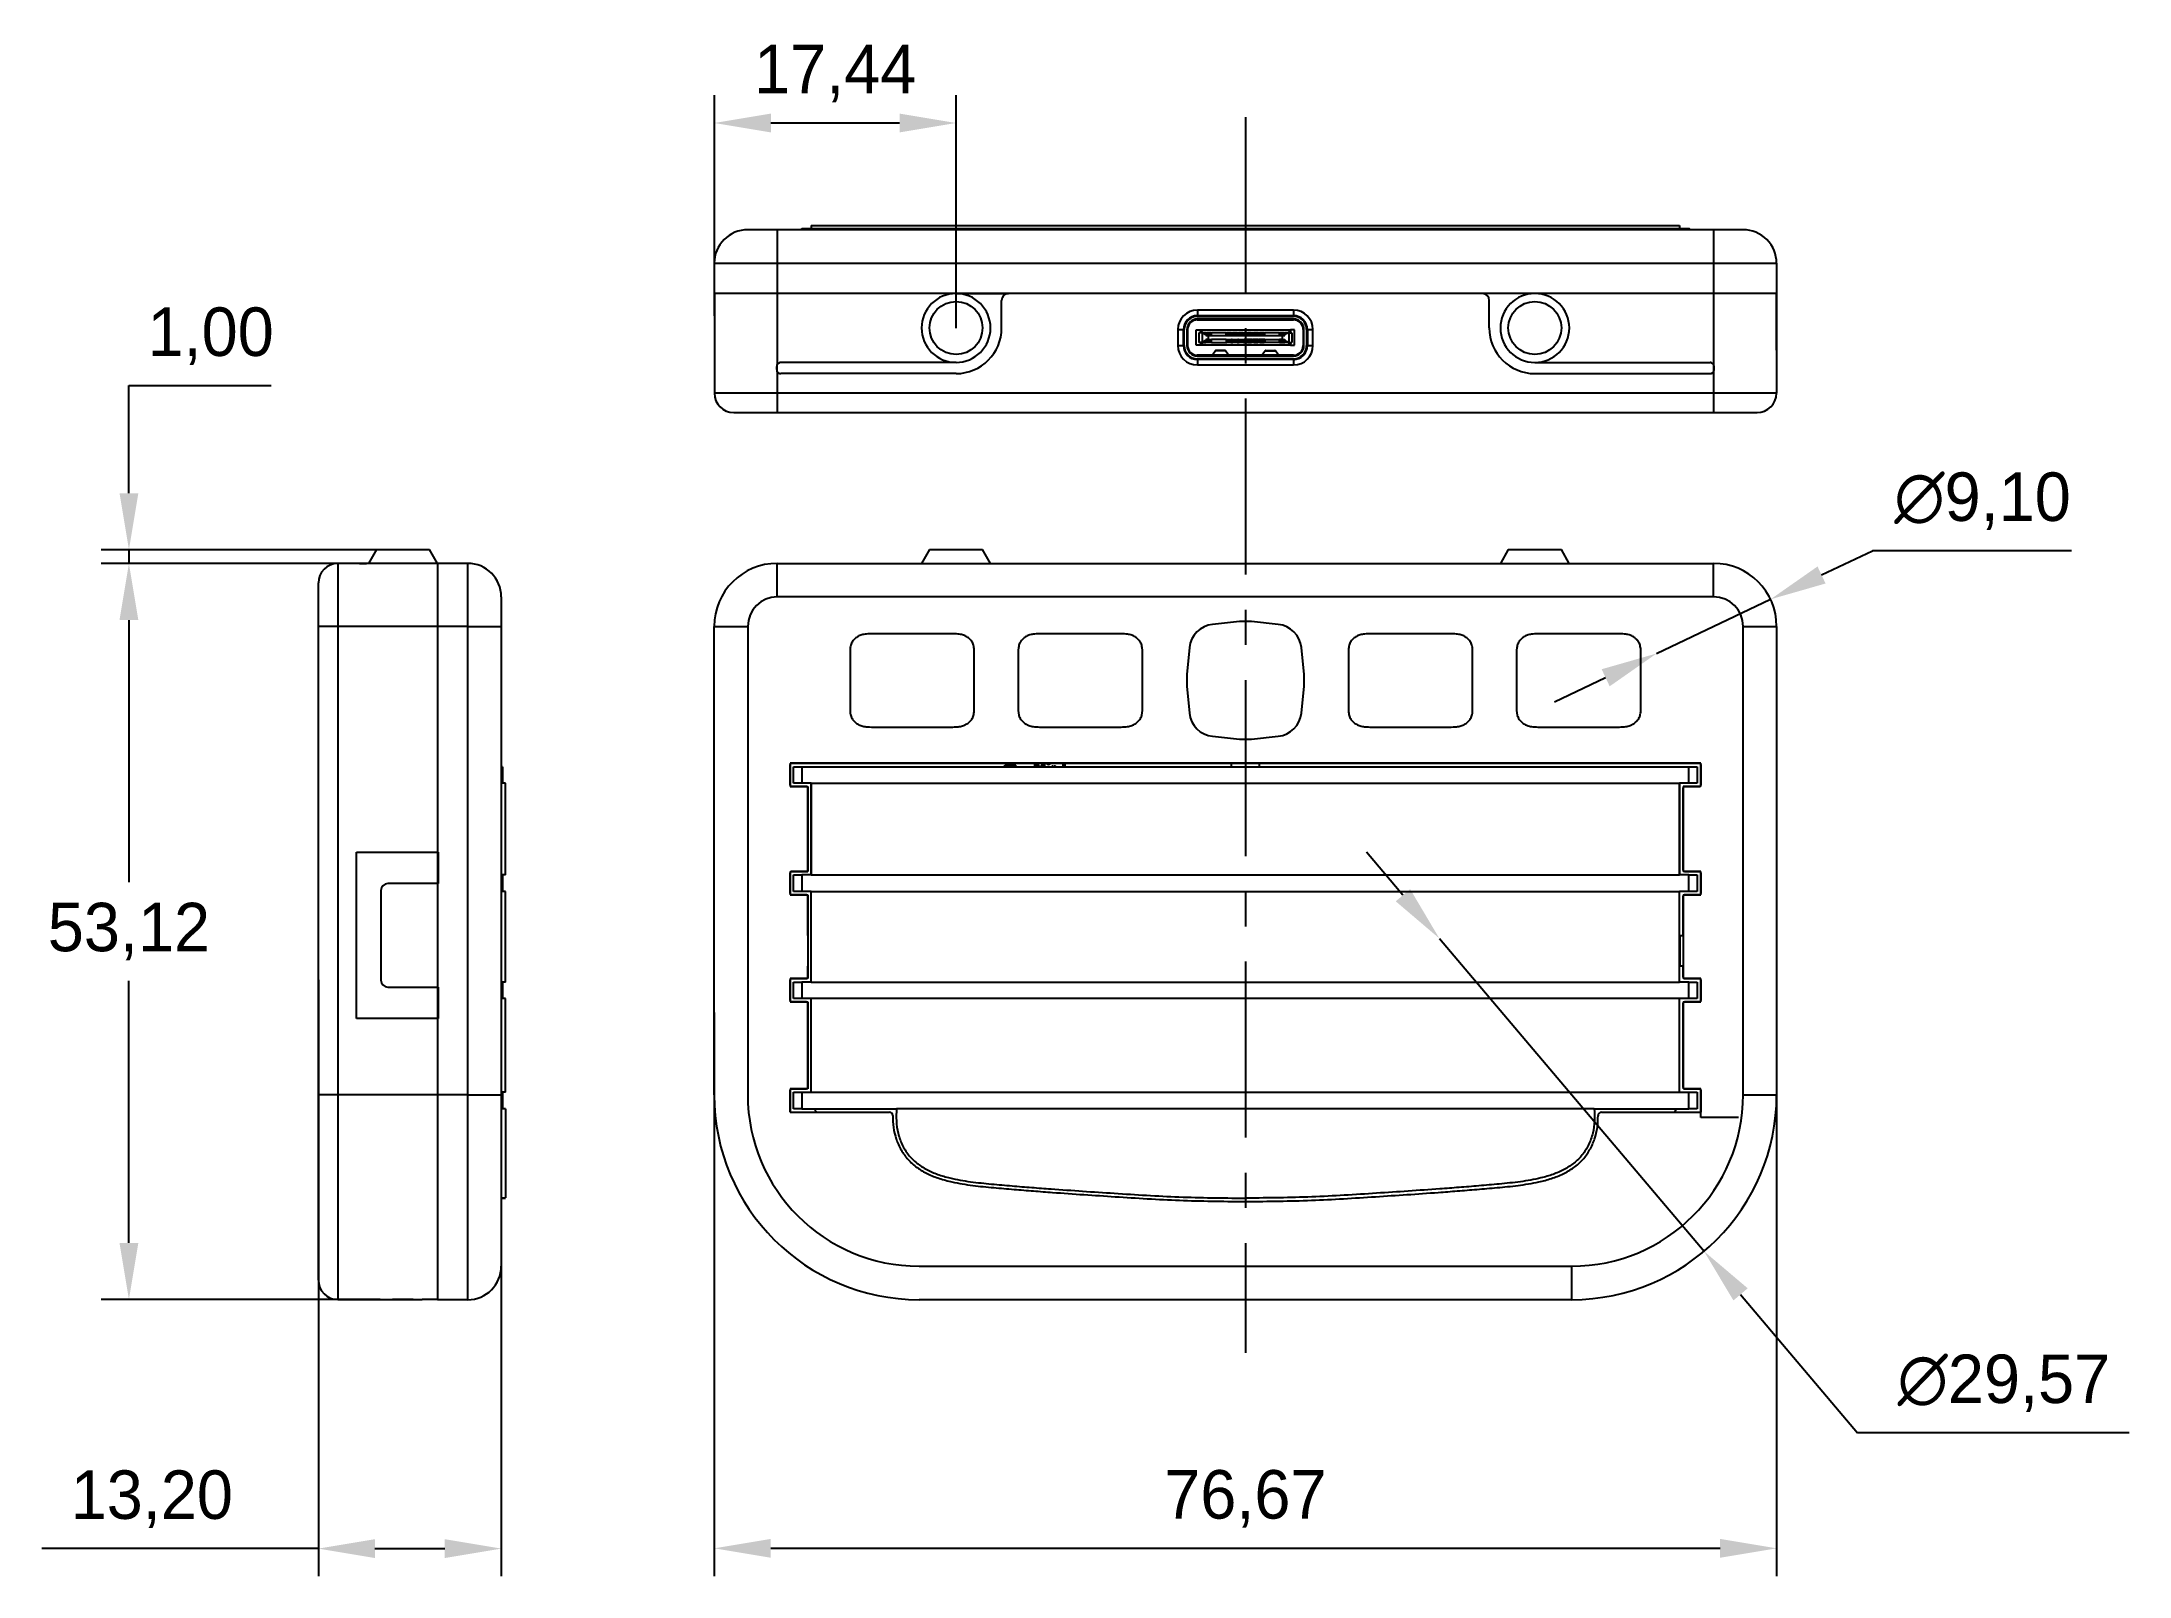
# Model space of a CAD drawing. Header units: millimetres. Extents: x -147 to 3, y 1156 to 1267.
import ezdxf

# ---------------------------------------------------------------- set-up
doc = ezdxf.new("R2010")
doc.units = ezdxf.units.MM
doc.header["$PDSIZE"] = -1
doc.linetypes.add('CENTERX2', pattern=[20.32, 12.7, -2.54, 2.54, -2.54])
doc.dimstyles.new('ISO-25', dxfattribs={"dimtxt": 2.5, "dimasz": 2.5, "dimexe": 1.25, "dimexo": 0.625, "dimtad": 1, "dimtxsty": 'Standard', "dimcen": 2.5, "dimadec": 0, "dimazin": 0, "dimtfac": 1, "dimtmove": 0, "dimatfit": 3, "dimfxl": 1, "dimarcsym": 0})

msp = doc.modelspace()

# ---------------------------------------------------------------- blocks, each defined once
blk = doc.blocks.new('*D1')
at = {"color": 0, "lineweight": -2}
for p, q in [((-98.66, 1197.01), (-98.66, 1156.33)), ((-21.99, 1197.01), (-21.99, 1156.33)), ((-94.58, 1158.33), (-26.07, 1158.33))]:
    blk.add_line(p, q, dxfattribs=at)
at = {"color": 0}
for points in [[(-94.58, 1159.01), (-94.58, 1157.65), (-98.66, 1158.33)], [(-26.07, 1157.65), (-26.07, 1159.01), (-21.99, 1158.33)]]:
    blk.add_solid(points, dxfattribs=at)
at = {"layer": 'Defpoints', "color": 0}
for p in [(-98.66, 1197.01), (-21.99, 1197.01), (-21.99, 1158.33)]:
    blk.add_point(p, dxfattribs=at)
at = {"color": 0, "insert": (-60.33, 1161.9), "char_height": 3.5, "attachment_point": 5}
blk.add_mtext('76,67', dxfattribs=at)
blk = doc.blocks.new('*D2')
at = {"color": 0, "lineweight": -2}
for p, q in [((-48.96, 1205.47), (-51.6, 1208.58)), ((-46.33, 1202.35), (-27.23, 1179.77)), ((-24.59, 1176.66), (-16.15, 1166.67)), ((3.46, 1166.67), (-16.15, 1166.67))]:
    blk.add_line(p, q, dxfattribs=at)
at = {"color": 0}
for points in [[(-49.48, 1205.03), (-48.44, 1205.91), (-46.33, 1202.35)], [(-24.08, 1177.1), (-25.11, 1176.22), (-27.23, 1179.77)]]:
    blk.add_solid(points, dxfattribs=at)
at = {"layer": 'Defpoints', "color": 0}
for p in [(-46.33, 1202.35), (-27.23, 1179.77)]:
    blk.add_point(p, dxfattribs=at)
at = {"color": 0, "insert": (-5.59, 1170.24), "char_height": 3.5, "attachment_point": 5}
blk.add_mtext('∅29,57', dxfattribs=at)
blk = doc.blocks.new('*D3')
at = {"color": 0, "lineweight": -2}
for p, q in [((-18.75, 1228.59), (-15.07, 1230.34)), ((-0.71, 1230.34), (-15.07, 1230.34)), ((-30.65, 1222.92), (-22.43, 1226.83)), ((-34.33, 1221.16), (-38.02, 1219.41))]:
    blk.add_line(p, q, dxfattribs=at)
at = {"color": 0}
for points in [[(-19.04, 1229.2), (-18.46, 1227.97), (-22.43, 1226.83)], [(-34.04, 1220.55), (-34.62, 1221.78), (-30.65, 1222.92)]]:
    blk.add_solid(points, dxfattribs=at)
at = {"layer": 'Defpoints', "color": 0}
for p in [(-22.43, 1226.83), (-30.65, 1222.92)]:
    blk.add_point(p, dxfattribs=at)
at = {"color": 0, "insert": (-7.13, 1233.91), "char_height": 3.5, "attachment_point": 5}
blk.add_mtext('∅9,10', dxfattribs=at)
blk = doc.blocks.new('*D4')
at = {"color": 0, "lineweight": -2}
for p, q in [((-127.23, 1199.36), (-127.23, 1156.31)), ((-114.03, 1199.36), (-114.03, 1156.31)), ((-127.23, 1158.31), (-147.19, 1158.31)), ((-123.15, 1158.31), (-118.11, 1158.31))]:
    blk.add_line(p, q, dxfattribs=at)
at = {"color": 0}
for points in [[(-123.15, 1158.99), (-123.15, 1157.63), (-127.23, 1158.31)], [(-118.11, 1157.63), (-118.11, 1158.99), (-114.03, 1158.31)]]:
    blk.add_solid(points, dxfattribs=at)
at = {"layer": 'Defpoints', "color": 0}
for p in [(-127.23, 1199.36), (-114.03, 1199.36), (-114.03, 1158.31)]:
    blk.add_point(p, dxfattribs=at)
at = {"color": 0, "insert": (-139.25, 1161.88), "char_height": 3.5, "attachment_point": 5}
blk.add_mtext('13,20', dxfattribs=at)
blk = doc.blocks.new('*D5')
at = {"color": 0, "lineweight": -2}
for p, q in [((-98.65, 1247.29), (-98.65, 1263.21)), ((-81.21, 1246.41), (-81.21, 1263.21)), ((-94.57, 1261.21), (-85.29, 1261.21))]:
    blk.add_line(p, q, dxfattribs=at)
at = {"color": 0}
for points in [[(-94.57, 1261.89), (-94.57, 1260.53), (-98.65, 1261.21)], [(-85.29, 1260.53), (-85.29, 1261.89), (-81.21, 1261.21)]]:
    blk.add_solid(points, dxfattribs=at)
at = {"layer": 'Defpoints', "color": 0}
for p in [(-81.21, 1261.21), (-98.65, 1247.29), (-81.21, 1246.41)]:
    blk.add_point(p, dxfattribs=at)
at = {"color": 0, "insert": (-89.93, 1264.78), "char_height": 3.5, "attachment_point": 5}
blk.add_mtext('17,44', dxfattribs=at)
blk = doc.blocks.new('*D6')
at = {"color": 0, "lineweight": -2}
for p, q in [((-122.78, 1229.41), (-142.9, 1229.41)), ((-140.9, 1225.33), (-140.9, 1206.42)), ((-140.9, 1180.37), (-140.9, 1199.28)), ((-122.78, 1176.29), (-142.9, 1176.29))]:
    blk.add_line(p, q, dxfattribs=at)
at = {"color": 0}
for points in [[(-140.22, 1225.33), (-141.58, 1225.33), (-140.9, 1229.41)], [(-141.58, 1180.37), (-140.22, 1180.37), (-140.9, 1176.29)]]:
    blk.add_solid(points, dxfattribs=at)
at = {"layer": 'Defpoints', "color": 0}
for p in [(-140.9, 1229.41), (-122.78, 1229.41), (-122.78, 1176.29)]:
    blk.add_point(p, dxfattribs=at)
at = {"color": 0, "insert": (-140.9, 1202.85), "char_height": 3.5, "attachment_point": 5}
blk.add_mtext('53,12', dxfattribs=at)
blk = doc.blocks.new('*D7')
at = {"color": 0, "lineweight": -2}
for p, q in [((-140.9, 1234.49), (-140.9, 1242.25)), ((-140.9, 1242.25), (-130.63, 1242.25)), ((-121.12, 1230.41), (-142.9, 1230.41)), ((-121.12, 1229.41), (-142.9, 1229.41)), ((-140.9, 1230.41), (-140.9, 1229.41)), ((-140.9, 1225.33), (-140.9, 1221.25))]:
    blk.add_line(p, q, dxfattribs=at)
at = {"color": 0}
for points in [[(-141.58, 1234.49), (-140.22, 1234.49), (-140.9, 1230.41)], [(-140.22, 1225.33), (-141.58, 1225.33), (-140.9, 1229.41)]]:
    blk.add_solid(points, dxfattribs=at)
at = {"layer": 'Defpoints', "color": 0}
for p in [(-140.9, 1229.41), (-121.12, 1230.41), (-121.12, 1229.41)]:
    blk.add_point(p, dxfattribs=at)
at = {"color": 0, "insert": (-135, 1245.82), "char_height": 3.5, "attachment_point": 5}
blk.add_mtext('1,00', dxfattribs=at)

# ---------------------------------------------------------------- dimensions: what is measured, and where the dimension line sits
for base, p1, p2, picture, middle in [((-81.212, 1261.212), (-98.65, 1247.285), (-81.212, 1246.413), '*D5', (-89.931, 1264.778)), ((-21.991, 1158.333), (-98.662, 1197.007), (-21.991, 1197.006), '*D1', (-60.327, 1161.899))]:
    dim = msp.add_linear_dim(base=base, p1=p1, p2=p2, dimstyle='ISO-25', override={"dimtxt": 3.5, "dimasz": 4.08, "dimexe": 2, "dimexo": 0, "dimgap": 1.524, "dimtih": 1, "dimtoh": 1, "dimzin": 0, "dimadec": 2, "dimtzin": 0})
    dim.commit()
    dim.dimension.update_dxf_attribs({"geometry": picture, "text_midpoint": middle})
dim = msp.add_linear_dim(base=(-140.904, 1229.413), p1=(-121.12, 1230.413), p2=(-121.12, 1229.413), angle=270, dimstyle='ISO-25', override={"dimtxt": 3.5, "dimasz": 4.08, "dimexe": 2, "dimexo": 0, "dimgap": 1.524, "dimtih": 1, "dimtoh": 1, "dimzin": 0, "dimadec": 2, "dimtzin": 0})
dim.commit()
dim.dimension.update_dxf_attribs({"geometry": '*D7', "text_midpoint": (-135.005, 1242.251), "dimtype": 161})
dim = msp.add_diameter_dim_2p(p1=(-30.649, 1222.919), p2=(-22.433, 1226.832), dimstyle='ISO-25', override={"dimtxt": 3.5, "dimasz": 4.08, "dimexe": 2, "dimexo": 0, "dimgap": 1.524, "dimtih": 1, "dimtoh": 1, "dimzin": 0, "dimadec": 2, "dimtzin": 0})
dim.commit()
dim.dimension.update_dxf_attribs({"geometry": '*D3', "text_midpoint": (-7.126, 1233.906)})
dim = msp.add_aligned_dim(p1=(-122.7798, 1176.2883), p2=(-122.7798, 1229.4125), distance=18.1241, dimstyle='ISO-25', override={"dimtxt": 3.5, "dimasz": 4.08, "dimexe": 2, "dimexo": 0, "dimgap": 1.524, "dimtih": 1, "dimtoh": 1, "dimzin": 0, "dimadec": 2, "dimtzin": 0})
dim.commit()
dim.dimension.update_dxf_attribs({"geometry": '*D6', "text_midpoint": (-140.9039, 1202.8504)})
dim = msp.add_diameter_dim_2p(p1=(-46.3277, 1202.3537), p2=(-27.2293, 1179.7722), dimstyle='ISO-25', override={"dimtxt": 3.5, "dimasz": 4.08, "dimexe": 2, "dimexo": 0, "dimgap": 1.524, "dimtih": 1, "dimtoh": 1, "dimzin": 0, "dimadec": 2, "dimtzin": 0})
dim.commit()
dim.dimension.update_dxf_attribs({"geometry": '*D2', "text_midpoint": (-5.5863, 1166.6747), "dimtype": 163})
dim = msp.add_linear_dim(base=(-114.03, 1158.314), p1=(-127.23, 1199.359), p2=(-114.03, 1199.359), dimstyle='ISO-25', override={"dimtxt": 3.5, "dimasz": 4.08, "dimexe": 2, "dimexo": 0, "dimgap": 1.524, "dimtih": 1, "dimtoh": 1, "dimzin": 0, "dimadec": 2, "dimtzin": 0})
dim.commit()
dim.dimension.update_dxf_attribs({"geometry": '*D4', "text_midpoint": (-139.25, 1158.314), "dimtype": 160})

# ---------------------------------------------------------------- linework, layer by layer
at = {"color": 7, "linetype": 'CENTERX2'}
msp.add_line((-60.329, 1261.641), (-60.324, 1172.438), dxfattribs=at)
at = {"color": 7, "linetype": 'Continuous', "lineweight": 25}
for p, q in [((-94.112, 1253.503), (-96.242, 1253.503)), ((-96.242, 1253.503), (-96.242, 1253.503)), ((-26.541, 1253.503), (-94.112, 1253.503)), ((-92.436, 1253.503), (-92.336, 1253.603)), ((-92.336, 1253.603), (-28.317, 1253.603)), ((-91.661, 1253.803), (-28.993, 1253.803)), ((-91.661, 1253.803), (-91.661, 1253.603)), ((-28.993, 1253.803), (-28.993, 1253.603)), ((-28.993, 1253.803), (-28.993, 1253.603)), ((-28.993, 1253.803), (-28.993, 1253.803)), ((-28.317, 1253.603), (-28.317, 1253.603)), ((-28.317, 1253.603), (-28.217, 1253.503)), ((-28.217, 1253.503), (-28.317, 1253.603)), ((-24.411, 1253.503), (-26.541, 1253.503)), ((-98.662, 1251.083), (-94.112, 1251.083)), ((-98.662, 1251.083), (-98.662, 1248.903)), ((-98.662, 1251.083), (-98.662, 1251.083)), ((-98.662, 1251.083), (-98.662, 1248.903)), ((-94.112, 1251.083), (-94.112, 1248.903)), ((-94.112, 1251.083), (-26.541, 1251.083)), ((-26.541, 1251.083), (-26.541, 1248.903)), ((-26.541, 1251.083), (-21.991, 1251.083)), ((-21.991, 1251.083), (-21.991, 1248.903)), ((-94.112, 1248.903), (-98.662, 1248.903)), ((-98.662, 1248.903), (-98.662, 1248.903)), ((-98.65, 1248.903), (-98.65, 1241.703)), ((-26.541, 1248.903), (-94.112, 1248.903)), ((-94.112, 1248.903), (-94.112, 1243.777)), ((-21.991, 1248.903), (-26.541, 1248.903)), ((-26.541, 1248.903), (-26.541, 1243.777)), ((-22.004, 1248.903), (-22.004, 1241.703)), ((-22.004, 1248.903), (-22.004, 1241.703)), ((-22.004, 1248.903), (-22.004, 1245.32)), ((-22.004, 1245.32), (-22.004, 1248.903)), ((-77.922, 1246.413), (-77.922, 1248.403)), ((-56.857, 1247.703), (-63.797, 1247.703)), ((-63.797, 1247.703), (-63.797, 1247.303)), ((-56.857, 1247.703), (-56.857, 1247.303)), ((-42.731, 1246.413), (-42.731, 1248.403)), ((-65.197, 1246.303), (-65.197, 1245.143)), ((-65.197, 1246.303), (-64.797, 1246.303)), ((-64.797, 1245.143), (-64.797, 1246.303)), ((-64.748, 1245.143), (-64.748, 1246.303)), ((-64.548, 1246.303), (-64.548, 1245.143)), ((-64.498, 1246.303), (-64.548, 1246.303)), ((-64.498, 1245.143), (-64.498, 1246.303)), ((-64.497, 1246.303), (-64.498, 1246.303)), ((-64.497, 1245.503), (-64.497, 1246.309)), ((-64.497, 1245.503), (-64.497, 1246.303)), ((-64.497, 1246.303), (-64.497, 1245.503)), ((-64.497, 1246.303), (-64.497, 1246.303)), ((-64.497, 1245.503), (-64.497, 1246.303)), ((-63.877, 1245.173), (-63.877, 1246.273)), ((-63.877, 1246.273), (-63.577, 1246.273)), ((-63.798, 1247.303), (-63.798, 1247.253)), ((-63.798, 1247.253), (-56.858, 1247.253)), ((-56.858, 1247.053), (-63.798, 1247.053)), ((-63.798, 1247.003), (-63.798, 1247.053)), ((-63.798, 1247.003), (-56.858, 1247.003)), ((-63.797, 1247.303), (-56.857, 1247.303)), ((-63.678, 1246.073), (-63.678, 1245.373)), ((-63.463, 1246.073), (-63.678, 1246.073)), ((-63.377, 1246.073), (-63.577, 1246.273)), ((-63.577, 1246.273), (-57.077, 1246.273)), ((-63.577, 1246.273), (-63.577, 1246.073)), ((-63.463, 1246.073), (-63.456, 1246.057)), ((-63.178, 1246.073), (-63.463, 1246.073)), ((-63.456, 1246.057), (-63.178, 1245.946)), ((-63.456, 1246.057), (-63.456, 1245.39)), ((-63.178, 1246.073), (-63.178, 1245.946)), ((-63.178, 1246.073), (-63.177, 1246.073)), ((-63.178, 1245.946), (-63.178, 1245.873)), ((-63.178, 1245.873), (-62.997, 1245.873)), ((-63.177, 1245.873), (-63.177, 1246.073)), ((-63.177, 1246.073), (-63.128, 1246.073)), ((-63.128, 1246.073), (-63.128, 1245.973)), ((-62.828, 1246.073), (-63.128, 1246.073)), ((-63.128, 1245.973), (-62.828, 1245.973)), ((-62.997, 1245.573), (-62.997, 1245.873)), ((-62.997, 1245.873), (-62.778, 1245.873)), ((-62.828, 1245.973), (-62.828, 1246.073)), ((-62.828, 1246.073), (-62.827, 1246.073)), ((-62.828, 1245.973), (-62.827, 1245.973)), ((-62.827, 1246.073), (-62.778, 1246.073)), ((-61.728, 1246.073), (-62.778, 1246.073)), ((-62.778, 1245.873), (-62.778, 1246.073)), ((-62.778, 1245.873), (-61.728, 1245.873)), ((-61.728, 1246.073), (-61.728, 1245.873)), ((-61.728, 1246.073), (-61.727, 1246.073)), ((-61.728, 1245.873), (-61.328, 1245.873)), ((-61.727, 1245.873), (-61.727, 1246.073)), ((-61.727, 1246.073), (-61.678, 1246.073)), ((-61.678, 1246.073), (-61.678, 1245.973)), ((-61.378, 1246.073), (-61.678, 1246.073)), ((-61.678, 1245.973), (-61.378, 1245.973)), ((-61.378, 1245.973), (-61.378, 1246.073)), ((-61.378, 1246.073), (-61.377, 1246.073)), ((-61.378, 1245.973), (-61.377, 1245.973)), ((-61.377, 1246.073), (-61.328, 1246.073)), ((-61.328, 1245.873), (-61.328, 1246.073)), ((-61.278, 1246.073), (-61.328, 1246.073)), ((-61.328, 1245.873), (-61.278, 1245.873)), ((-61.278, 1246.073), (-61.278, 1245.873)), ((-61.278, 1246.073), (-61.277, 1246.073)), ((-61.278, 1245.873), (-60.878, 1245.873)), ((-61.277, 1245.873), (-61.277, 1246.073)), ((-61.277, 1246.073), (-61.228, 1246.073)), ((-61.228, 1246.073), (-61.228, 1245.973)), ((-60.928, 1246.073), (-61.228, 1246.073)), ((-61.228, 1245.973), (-60.928, 1245.973)), ((-60.928, 1245.973), (-60.928, 1246.073)), ((-60.928, 1246.073), (-60.927, 1246.073)), ((-60.928, 1245.973), (-60.927, 1245.973)), ((-60.927, 1246.073), (-60.878, 1246.073)), ((-60.828, 1246.073), (-60.878, 1246.073)), ((-60.878, 1245.873), (-60.878, 1246.073)), ((-60.878, 1245.873), (-60.828, 1245.873)), ((-60.828, 1245.873), (-60.828, 1246.073)), ((-60.827, 1246.073), (-60.828, 1246.073)), ((-60.828, 1245.873), (-60.428, 1245.873)), ((-60.827, 1245.873), (-60.827, 1246.073)), ((-60.827, 1246.073), (-60.778, 1246.073)), ((-60.778, 1246.073), (-60.778, 1245.973)), ((-60.478, 1246.073), (-60.778, 1246.073)), ((-60.778, 1245.973), (-60.478, 1245.973)), ((-60.478, 1246.073), (-60.477, 1246.073)), ((-60.478, 1245.973), (-60.478, 1246.073)), ((-60.478, 1245.973), (-60.477, 1245.973)), ((-60.477, 1246.073), (-60.428, 1246.073)), ((-60.428, 1245.873), (-60.428, 1246.073)), ((-60.228, 1246.073), (-60.428, 1246.073)), ((-60.428, 1245.873), (-60.228, 1245.873)), ((-60.228, 1246.073), (-60.228, 1245.873)), ((-60.228, 1246.073), (-60.227, 1246.073)), ((-60.228, 1245.873), (-59.828, 1245.873)), ((-60.227, 1245.873), (-60.227, 1246.073)), ((-60.227, 1246.073), (-60.178, 1246.073)), ((-60.178, 1246.073), (-60.178, 1245.973)), ((-59.878, 1246.073), (-60.178, 1246.073)), ((-60.178, 1245.973), (-59.878, 1245.973)), ((-59.878, 1245.973), (-59.878, 1246.073)), ((-59.878, 1246.073), (-59.877, 1246.073)), ((-59.878, 1245.973), (-59.877, 1245.973)), ((-59.877, 1246.073), (-59.828, 1246.073)), ((-59.778, 1246.073), (-59.828, 1246.073)), ((-59.828, 1245.873), (-59.828, 1246.073)), ((-59.828, 1245.873), (-59.778, 1245.873)), ((-59.778, 1246.073), (-59.778, 1245.873)), ((-59.778, 1246.073), (-59.777, 1246.073)), ((-59.778, 1245.873), (-59.378, 1245.873)), ((-59.777, 1245.873), (-59.777, 1246.073)), ((-59.777, 1246.073), (-59.728, 1246.073)), ((-59.728, 1246.073), (-59.728, 1245.973)), ((-59.428, 1246.073), (-59.728, 1246.073)), ((-59.728, 1245.973), (-59.428, 1245.973)), ((-59.428, 1245.973), (-59.428, 1246.073)), ((-59.428, 1246.073), (-59.427, 1246.073)), ((-59.428, 1245.973), (-59.427, 1245.973)), ((-59.427, 1246.073), (-59.378, 1246.073)), ((-59.378, 1245.873), (-59.378, 1246.073)), ((-59.328, 1246.073), (-59.378, 1246.073)), ((-59.378, 1245.873), (-59.328, 1245.873)), ((-59.328, 1246.073), (-59.328, 1245.873)), ((-59.328, 1246.073), (-59.327, 1246.073)), ((-59.328, 1245.873), (-58.928, 1245.873)), ((-59.327, 1245.873), (-59.327, 1246.073)), ((-59.327, 1246.073), (-59.278, 1246.073)), ((-59.278, 1246.073), (-59.278, 1245.973)), ((-58.978, 1246.073), (-59.278, 1246.073)), ((-59.278, 1245.973), (-58.978, 1245.973)), ((-58.978, 1245.973), (-58.978, 1246.073)), ((-58.978, 1246.073), (-58.977, 1246.073)), ((-58.978, 1245.973), (-58.977, 1245.973)), ((-58.977, 1246.073), (-58.928, 1246.073)), ((-58.928, 1245.873), (-58.928, 1246.073)), ((-57.878, 1246.073), (-58.928, 1246.073)), ((-58.928, 1245.873), (-57.878, 1245.873)), ((-57.878, 1246.073), (-57.878, 1245.873)), ((-57.878, 1246.073), (-57.877, 1246.073)), ((-57.878, 1245.873), (-57.658, 1245.873)), ((-57.877, 1245.873), (-57.877, 1246.073)), ((-57.877, 1246.073), (-57.828, 1246.073)), ((-57.528, 1246.073), (-57.828, 1246.073)), ((-57.828, 1246.073), (-57.828, 1245.973)), ((-57.828, 1245.973), (-57.528, 1245.973)), ((-57.658, 1245.573), (-57.658, 1245.873)), ((-57.658, 1245.873), (-57.478, 1245.873)), ((-57.528, 1245.973), (-57.528, 1246.073)), ((-57.528, 1246.073), (-57.527, 1246.073)), ((-57.528, 1245.973), (-57.527, 1245.973)), ((-57.527, 1246.073), (-57.478, 1246.073)), ((-57.192, 1246.073), (-57.478, 1246.073)), ((-57.478, 1245.946), (-57.478, 1246.073)), ((-57.199, 1246.057), (-57.478, 1245.946)), ((-57.478, 1245.873), (-57.478, 1245.946)), ((-57.277, 1246.073), (-57.077, 1246.273)), ((-57.192, 1246.073), (-57.199, 1246.057)), ((-57.199, 1246.057), (-57.199, 1245.39)), ((-57.192, 1246.073), (-56.978, 1246.073)), ((-57.077, 1246.273), (-57.077, 1246.073)), ((-56.777, 1246.273), (-57.077, 1246.273)), ((-56.978, 1246.073), (-56.978, 1245.373)), ((-56.978, 1246.073), (-56.978, 1245.373)), ((-56.978, 1246.073), (-56.978, 1246.073)), ((-56.858, 1247.303), (-56.858, 1247.253)), ((-56.858, 1247.003), (-56.858, 1247.053)), ((-56.777, 1246.273), (-56.777, 1246.273)), ((-56.777, 1245.173), (-56.777, 1246.273)), ((-56.777, 1245.173), (-56.777, 1246.273)), ((-56.158, 1246.303), (-56.108, 1246.303)), ((-56.158, 1246.303), (-56.158, 1245.143)), ((-56.157, 1247.017), (-56.157, 1247.018)), ((-56.108, 1245.143), (-56.108, 1246.303)), ((-55.858, 1246.303), (-55.908, 1246.303)), ((-55.908, 1246.303), (-55.908, 1245.143)), ((-55.858, 1245.143), (-55.858, 1246.303)), ((-55.857, 1246.303), (-55.858, 1246.303)), ((-55.857, 1245.503), (-55.857, 1246.341)), ((-55.857, 1245.503), (-55.857, 1246.341)), ((-55.857, 1245.743), (-55.857, 1246.34)), ((-55.857, 1246.34), (-55.857, 1246.043)), ((-55.857, 1245.503), (-55.857, 1246.303)), ((-55.857, 1246.043), (-55.857, 1246.303)), ((-55.857, 1246.303), (-55.857, 1246.303)), ((-55.857, 1245.503), (-55.857, 1246.303)), ((-55.857, 1246.303), (-55.857, 1245.143)), ((-55.857, 1246.303), (-55.457, 1246.303)), ((-55.457, 1245.143), (-55.457, 1246.303)), ((-65.197, 1245.143), (-64.797, 1245.143)), ((-64.548, 1245.143), (-64.498, 1245.143)), ((-64.497, 1245.503), (-64.497, 1245.143)), ((-63.577, 1245.173), (-63.877, 1245.173)), ((-56.858, 1244.443), (-63.798, 1244.443)), ((-63.798, 1244.393), (-63.798, 1244.443)), ((-63.798, 1244.393), (-56.858, 1244.393)), ((-63.463, 1245.373), (-63.678, 1245.373)), ((-63.577, 1245.173), (-63.377, 1245.373)), ((-63.577, 1245.373), (-63.577, 1245.173)), ((-57.077, 1245.173), (-63.577, 1245.173)), ((-63.456, 1245.39), (-63.463, 1245.373)), ((-63.463, 1245.373), (-63.178, 1245.373)), ((-63.178, 1245.501), (-63.456, 1245.39)), ((-63.178, 1245.573), (-63.178, 1245.501)), ((-62.997, 1245.573), (-63.178, 1245.573)), ((-63.178, 1245.501), (-63.178, 1245.373)), ((-63.178, 1245.373), (-63.177, 1245.373)), ((-63.177, 1245.373), (-63.177, 1245.573)), ((-63.128, 1245.373), (-63.177, 1245.373)), ((-62.828, 1245.473), (-63.128, 1245.473)), ((-63.128, 1245.473), (-63.128, 1245.373)), ((-62.828, 1245.373), (-63.128, 1245.373)), ((-62.997, 1245.573), (-62.778, 1245.573)), ((-62.828, 1245.473), (-62.828, 1245.373)), ((-62.828, 1245.473), (-62.827, 1245.473)), ((-62.828, 1245.373), (-62.827, 1245.373)), ((-62.827, 1245.473), (-62.827, 1245.373)), ((-62.778, 1245.373), (-62.827, 1245.373)), ((-61.728, 1245.573), (-62.778, 1245.573)), ((-62.778, 1245.373), (-62.778, 1245.573)), ((-62.778, 1245.373), (-61.728, 1245.373)), ((-62.495, 1244.766), (-62.711, 1244.455)), ((-61.544, 1244.455), (-62.711, 1244.455)), ((-61.76, 1244.766), (-62.495, 1244.766)), ((-61.795, 1244.791), (-62.46, 1244.791)), ((-61.544, 1244.455), (-61.76, 1244.766)), ((-61.728, 1245.573), (-61.328, 1245.573)), ((-61.728, 1245.573), (-61.728, 1245.373)), ((-61.727, 1245.373), (-61.728, 1245.373)), ((-61.727, 1245.573), (-61.727, 1245.373)), ((-61.727, 1245.373), (-61.678, 1245.373)), ((-61.378, 1245.473), (-61.678, 1245.473)), ((-61.678, 1245.473), (-61.678, 1245.373)), ((-61.378, 1245.373), (-61.678, 1245.373)), ((-61.378, 1245.473), (-61.378, 1245.373)), ((-61.377, 1245.473), (-61.378, 1245.473)), ((-61.377, 1245.373), (-61.378, 1245.373)), ((-61.377, 1245.373), (-61.328, 1245.373)), ((-61.278, 1245.573), (-61.328, 1245.573)), ((-61.328, 1245.573), (-61.328, 1245.373)), ((-61.328, 1245.373), (-61.278, 1245.373)), ((-61.278, 1245.573), (-60.878, 1245.573)), ((-61.278, 1245.573), (-61.278, 1245.373)), ((-61.277, 1245.373), (-61.278, 1245.373)), ((-61.277, 1245.573), (-61.277, 1245.373)), ((-61.277, 1245.373), (-61.228, 1245.373)), ((-61.228, 1245.473), (-61.228, 1245.373)), ((-60.928, 1245.473), (-61.228, 1245.473)), ((-60.928, 1245.373), (-61.228, 1245.373)), ((-60.927, 1245.473), (-60.928, 1245.473)), ((-60.928, 1245.473), (-60.928, 1245.373)), ((-60.927, 1245.373), (-60.928, 1245.373)), ((-60.927, 1245.373), (-60.878, 1245.373)), ((-60.828, 1245.573), (-60.878, 1245.573)), ((-60.878, 1245.573), (-60.878, 1245.373)), ((-60.878, 1245.373), (-60.828, 1245.373)), ((-60.828, 1245.573), (-60.428, 1245.573)), ((-60.828, 1245.573), (-60.828, 1245.373)), ((-60.827, 1245.373), (-60.828, 1245.373)), ((-60.827, 1245.573), (-60.827, 1245.373)), ((-60.827, 1245.373), (-60.778, 1245.373)), ((-60.778, 1245.473), (-60.778, 1245.373)), ((-60.478, 1245.473), (-60.778, 1245.473)), ((-60.478, 1245.373), (-60.778, 1245.373)), ((-60.477, 1245.473), (-60.478, 1245.473)), ((-60.478, 1245.473), (-60.478, 1245.373)), ((-60.477, 1245.373), (-60.478, 1245.373)), ((-60.477, 1245.373), (-60.428, 1245.373)), ((-60.228, 1245.573), (-60.428, 1245.573)), ((-60.428, 1245.573), (-60.428, 1245.373)), ((-60.428, 1245.373), (-60.228, 1245.373)), ((-59.828, 1245.573), (-60.228, 1245.573)), ((-60.228, 1245.573), (-60.228, 1245.373)), ((-60.227, 1245.373), (-60.228, 1245.373)), ((-60.227, 1245.573), (-60.227, 1245.373)), ((-60.178, 1245.373), (-60.227, 1245.373)), ((-60.178, 1245.473), (-60.178, 1245.373)), ((-60.178, 1245.473), (-59.878, 1245.473)), ((-60.178, 1245.373), (-59.878, 1245.373)), ((-59.878, 1245.473), (-59.878, 1245.373)), ((-59.877, 1245.473), (-59.878, 1245.473)), ((-59.877, 1245.373), (-59.878, 1245.373)), ((-59.877, 1245.473), (-59.877, 1245.373)), ((-59.828, 1245.373), (-59.877, 1245.373)), ((-59.828, 1245.573), (-59.778, 1245.573)), ((-59.828, 1245.573), (-59.828, 1245.373)), ((-59.778, 1245.373), (-59.828, 1245.373)), ((-59.378, 1245.573), (-59.778, 1245.573)), ((-59.778, 1245.573), (-59.778, 1245.373)), ((-59.777, 1245.373), (-59.778, 1245.373)), ((-59.777, 1245.573), (-59.777, 1245.373)), ((-59.728, 1245.373), (-59.777, 1245.373)), ((-59.728, 1245.473), (-59.728, 1245.373)), ((-59.728, 1245.473), (-59.428, 1245.473)), ((-59.728, 1245.373), (-59.428, 1245.373)), ((-59.428, 1245.473), (-59.428, 1245.373)), ((-59.427, 1245.473), (-59.428, 1245.473)), ((-59.427, 1245.373), (-59.428, 1245.373)), ((-59.427, 1245.473), (-59.427, 1245.373)), ((-59.378, 1245.373), (-59.427, 1245.373)), ((-59.378, 1245.573), (-59.328, 1245.573)), ((-59.378, 1245.573), (-59.378, 1245.373)), ((-59.328, 1245.373), (-59.378, 1245.373)), ((-58.928, 1245.573), (-59.328, 1245.573)), ((-59.328, 1245.573), (-59.328, 1245.373)), ((-59.327, 1245.373), (-59.328, 1245.373)), ((-59.327, 1245.573), (-59.327, 1245.373)), ((-59.278, 1245.373), (-59.327, 1245.373)), ((-59.278, 1245.473), (-59.278, 1245.373)), ((-59.278, 1245.473), (-58.978, 1245.473)), ((-59.278, 1245.373), (-58.978, 1245.373)), ((-58.895, 1244.766), (-59.111, 1244.455)), ((-59.111, 1244.455), (-57.944, 1244.455)), ((-58.978, 1245.473), (-58.978, 1245.373)), ((-58.977, 1245.473), (-58.978, 1245.473)), ((-58.977, 1245.373), (-58.978, 1245.373)), ((-58.977, 1245.473), (-58.977, 1245.373)), ((-58.928, 1245.373), (-58.977, 1245.373)), ((-58.928, 1245.573), (-57.878, 1245.573)), ((-58.928, 1245.573), (-58.928, 1245.373)), ((-57.878, 1245.373), (-58.928, 1245.373)), ((-58.895, 1244.766), (-58.16, 1244.766)), ((-58.86, 1244.791), (-58.195, 1244.791)), ((-57.944, 1244.455), (-58.16, 1244.766)), ((-57.658, 1245.573), (-57.878, 1245.573)), ((-57.878, 1245.373), (-57.878, 1245.573)), ((-57.878, 1245.373), (-57.877, 1245.373)), ((-57.877, 1245.573), (-57.877, 1245.373)), ((-57.877, 1245.373), (-57.828, 1245.373)), ((-57.828, 1245.473), (-57.828, 1245.373)), ((-57.828, 1245.473), (-57.528, 1245.473)), ((-57.828, 1245.373), (-57.528, 1245.373)), ((-57.658, 1245.573), (-57.478, 1245.573)), ((-57.528, 1245.473), (-57.528, 1245.373)), ((-57.528, 1245.473), (-57.527, 1245.473)), ((-57.528, 1245.373), (-57.527, 1245.373)), ((-57.527, 1245.373), (-57.527, 1245.473)), ((-57.527, 1245.373), (-57.478, 1245.373)), ((-57.478, 1245.573), (-57.478, 1245.501)), ((-57.478, 1245.501), (-57.199, 1245.39)), ((-57.478, 1245.501), (-57.478, 1245.373)), ((-57.192, 1245.373), (-57.478, 1245.373)), ((-57.077, 1245.173), (-57.277, 1245.373)), ((-57.199, 1245.39), (-57.192, 1245.373)), ((-57.192, 1245.373), (-56.978, 1245.373)), ((-57.077, 1245.373), (-57.077, 1245.173)), ((-57.077, 1245.173), (-56.777, 1245.173)), ((-56.978, 1245.373), (-56.978, 1245.373)), ((-56.858, 1244.393), (-56.858, 1244.443)), ((-56.777, 1245.173), (-56.777, 1245.173)), ((-56.108, 1245.143), (-56.158, 1245.143)), ((-56.143, 1244.443), (-56.143, 1244.443)), ((-55.858, 1245.143), (-55.908, 1245.143)), ((-55.858, 1245.143), (-55.857, 1245.143)), ((-55.857, 1245.543), (-55.857, 1245.543)), ((-55.857, 1245.443), (-55.857, 1245.343)), ((-55.857, 1245.443), (-55.857, 1245.343)), ((-55.857, 1245.443), (-55.857, 1245.443)), ((-55.857, 1245.143), (-55.857, 1245.343)), ((-55.857, 1245.143), (-55.857, 1245.107)), ((-55.857, 1245.143), (-55.857, 1245.107)), ((-55.857, 1245.143), (-55.457, 1245.143)), ((-22.004, 1244.82), (-22.004, 1244.82)), ((-94.112, 1243.27), (-94.112, 1243.777)), ((-94.112, 1243.27), (-94.112, 1241.703)), ((-81.212, 1243.923), (-93.855, 1243.923)), ((-81.212, 1243.123), (-93.855, 1243.123)), ((-56.858, 1244.193), (-63.798, 1244.193)), ((-63.798, 1244.193), (-63.798, 1244.143)), ((-56.857, 1244.143), (-63.797, 1244.143)), ((-63.797, 1244.143), (-63.797, 1243.743)), ((-63.797, 1243.743), (-56.857, 1243.743)), ((-56.858, 1244.193), (-56.858, 1244.143)), ((-56.857, 1244.143), (-56.857, 1243.743)), ((-56.657, 1244.164), (-56.657, 1244.164)), ((-39.441, 1243.923), (-26.799, 1243.923)), ((-39.441, 1243.123), (-26.799, 1243.123)), ((-26.541, 1243.777), (-26.541, 1243.27)), ((-26.541, 1243.27), (-26.541, 1241.703)), ((-94.112, 1241.703), (-98.65, 1241.703)), ((-26.541, 1241.703), (-94.112, 1241.703)), ((-94.112, 1241.703), (-94.112, 1240.303)), ((-26.541, 1241.703), (-26.541, 1240.303)), ((-22.004, 1241.703), (-26.541, 1241.703)), ((-22.004, 1241.703), (-22.004, 1241.703)), ((-97.25, 1240.303), (-94.112, 1240.303)), ((-94.112, 1240.303), (-26.541, 1240.303)), ((-26.541, 1240.303), (-23.404, 1240.303)), ((-23.404, 1240.303), (-23.404, 1240.303)), ((-125.83, 1229.413), (-125.83, 1224.875)), ((-124.264, 1229.413), (-125.83, 1229.413)), ((-124.264, 1229.413), (-123.756, 1229.413)), ((-118.63, 1229.413), (-123.756, 1229.413)), ((-123.033, 1230.413), (-123.61, 1229.413)), ((-123.033, 1230.413), (-119.207, 1230.413)), ((-118.63, 1229.413), (-119.207, 1230.413)), ((-116.45, 1229.425), (-118.63, 1229.425)), ((-118.63, 1229.425), (-118.63, 1224.875)), ((-116.45, 1224.875), (-116.45, 1229.425)), ((-94.112, 1227.005), (-94.112, 1229.425)), ((-94.112, 1229.425), (-26.541, 1229.425)), ((-83.125, 1230.413), (-83.695, 1229.425)), ((-83.125, 1230.413), (-79.3, 1230.413)), ((-78.73, 1229.425), (-79.3, 1230.413)), ((-41.354, 1230.413), (-41.924, 1229.425)), ((-41.354, 1230.413), (-37.528, 1230.413)), ((-36.958, 1229.425), (-37.528, 1230.413)), ((-26.541, 1227.005), (-26.541, 1229.425)), ((-127.23, 1224.875), (-127.23, 1228.013)), ((-114.03, 1227.005), (-114.03, 1224.875)), ((-26.541, 1227.005), (-94.112, 1227.005)), ((-127.23, 1191.063), (-127.23, 1224.875)), ((-125.83, 1224.875), (-127.23, 1224.875)), ((-125.83, 1224.875), (-125.83, 1191.063)), ((-118.63, 1224.875), (-125.83, 1224.875)), ((-116.45, 1224.875), (-118.63, 1224.875)), ((-118.63, 1224.875), (-118.63, 1191.063)), ((-116.45, 1191.063), (-116.45, 1224.875)), ((-114.03, 1224.875), (-114.03, 1191.063)), ((-98.662, 1191.063), (-98.662, 1224.875)), ((-98.662, 1224.875), (-96.242, 1224.875)), ((-96.242, 1224.875), (-96.242, 1191.063)), ((-60.754, 1225.218), (-62.693, 1225.02)), ((-59.899, 1225.217), (-60.754, 1225.218)), ((-57.961, 1225.02), (-59.899, 1225.217)), ((-24.411, 1191.063), (-24.411, 1224.875)), ((-24.411, 1224.875), (-21.991, 1224.875)), ((-21.991, 1224.875), (-21.991, 1191.063)), ((-81.558, 1224.344), (-87.197, 1224.344)), ((-69.421, 1224.344), (-75.061, 1224.344)), ((-64.367, 1223.346), (-64.564, 1221.407)), ((-56.089, 1221.407), (-56.287, 1223.346)), ((-45.593, 1224.344), (-51.232, 1224.344)), ((-33.456, 1224.344), (-39.096, 1224.344)), ((-88.859, 1223.184), (-88.859, 1218.769)), ((-79.896, 1218.769), (-79.896, 1223.184)), ((-76.722, 1223.184), (-76.722, 1218.769)), ((-67.76, 1218.769), (-67.76, 1223.184)), ((-52.894, 1223.184), (-52.894, 1218.769)), ((-43.932, 1218.769), (-43.932, 1223.184)), ((-40.757, 1223.184), (-40.757, 1218.769)), ((-31.795, 1218.769), (-31.795, 1223.184)), ((-64.564, 1221.407), (-64.565, 1220.552)), ((-64.565, 1220.552), (-64.367, 1218.614)), ((-56.287, 1218.614), (-56.089, 1220.552)), ((-56.089, 1220.552), (-56.089, 1221.407)), ((-87.197, 1217.61), (-81.558, 1217.61)), ((-75.061, 1217.61), (-69.421, 1217.61)), ((-51.232, 1217.61), (-45.593, 1217.61)), ((-39.096, 1217.61), (-33.456, 1217.61)), ((-62.693, 1216.94), (-60.754, 1216.742)), ((-60.754, 1216.742), (-59.899, 1216.742)), ((-59.899, 1216.742), (-57.961, 1216.94)), ((-114.03, 1214.746), (-113.93, 1214.746)), ((-113.93, 1214.746), (-114.03, 1214.746)), ((-113.93, 1214.746), (-113.93, 1214.746)), ((-113.93, 1214.746), (-113.93, 1213.556)), ((-93.186, 1213.413), (-93.186, 1214.903)), ((-93.086, 1215.003), (-27.567, 1215.003)), ((-92.936, 1213.556), (-92.936, 1214.746)), ((-92.936, 1214.746), (-92.336, 1214.746)), ((-92.336, 1214.746), (-92.336, 1213.556)), ((-92.336, 1214.746), (-28.317, 1214.746)), ((-77.705, 1214.796), (-77.695, 1214.796)), ((-77.705, 1214.78), (-77.695, 1214.78)), ((-77.695, 1214.746), (-77.695, 1214.866)), ((-76.895, 1214.866), (-77.695, 1214.866)), ((-76.895, 1214.746), (-76.895, 1214.866)), ((-75.55, 1214.762), (-75.541, 1214.762)), ((-75.541, 1215.003), (-75.541, 1214.762)), ((-75.541, 1214.762), (-75.494, 1214.762)), ((-75.493, 1214.752), (-75.54, 1214.752)), ((-75.494, 1214.762), (-75.386, 1214.762)), ((-75.376, 1214.752), (-75.493, 1214.752)), ((-75.386, 1214.762), (-75.265, 1214.762)), ((-75.255, 1214.752), (-75.376, 1214.752)), ((-75.265, 1214.762), (-75.007, 1214.762)), ((-75.007, 1214.752), (-75.255, 1214.752)), ((-75.007, 1214.752), (-75.007, 1214.762)), ((-75.007, 1214.762), (-74.947, 1214.762)), ((-74.947, 1214.752), (-75.007, 1214.752)), ((-74.947, 1214.746), (-74.947, 1215.003)), ((-74.27, 1214.81), (-74.234, 1214.81)), ((-73.353, 1215.003), (-73.353, 1214.746)), ((-61.327, 1214.746), (-61.327, 1215.003)), ((-59.327, 1215.003), (-59.327, 1214.746)), ((-28.317, 1213.556), (-28.317, 1214.746)), ((-28.317, 1214.746), (-27.717, 1214.746)), ((-27.717, 1214.746), (-27.717, 1213.556)), ((-27.467, 1214.903), (-27.467, 1213.413)), ((-113.93, 1213.556), (-114.03, 1213.556)), ((-113.73, 1213.556), (-113.93, 1213.556)), ((-113.73, 1213.556), (-113.93, 1213.556)), ((-113.73, 1206.935), (-113.73, 1213.556)), ((-113.73, 1213.556), (-113.73, 1213.556)), ((-92.011, 1213.313), (-93.086, 1213.313)), ((-92.336, 1213.556), (-92.936, 1213.556)), ((-91.661, 1213.556), (-92.336, 1213.556)), ((-91.911, 1207.291), (-91.911, 1213.213)), ((-91.674, 1213.556), (-91.674, 1206.935)), ((-91.661, 1206.935), (-91.661, 1213.556)), ((-91.661, 1213.556), (-28.993, 1213.556)), ((-28.993, 1206.935), (-28.993, 1213.556)), ((-28.317, 1213.556), (-28.993, 1213.556)), ((-28.981, 1206.935), (-28.981, 1213.556)), ((-28.743, 1207.291), (-28.743, 1213.213)), ((-28.643, 1213.313), (-27.567, 1213.313)), ((-27.717, 1213.556), (-28.317, 1213.556)), ((-114.03, 1206.935), (-113.93, 1206.935)), ((-113.73, 1206.935), (-113.93, 1206.935)), ((-113.93, 1206.935), (-113.93, 1206.935)), ((-113.93, 1206.935), (-113.93, 1205.745)), ((-93.186, 1205.602), (-93.186, 1207.091)), ((-92.011, 1207.191), (-93.086, 1207.191)), ((-92.936, 1205.745), (-92.936, 1206.935)), ((-92.936, 1206.935), (-92.336, 1206.935)), ((-92.336, 1206.935), (-92.336, 1205.745)), ((-91.661, 1206.935), (-92.336, 1206.935)), ((-91.661, 1206.935), (-28.993, 1206.935)), ((-28.317, 1206.935), (-28.993, 1206.935)), ((-28.643, 1207.191), (-27.567, 1207.191)), ((-28.317, 1205.745), (-28.317, 1206.935)), ((-28.317, 1206.935), (-27.717, 1206.935)), ((-27.717, 1206.935), (-27.717, 1205.745)), ((-27.467, 1207.091), (-27.467, 1205.602)), ((-113.93, 1205.745), (-114.03, 1205.745)), ((-113.73, 1205.745), (-113.93, 1205.745)), ((-113.73, 1205.745), (-113.93, 1205.745)), ((-113.73, 1205.745), (-113.73, 1205.745)), ((-113.73, 1199.201), (-113.73, 1205.745)), ((-92.011, 1205.502), (-93.086, 1205.502)), ((-92.336, 1205.745), (-92.936, 1205.745)), ((-91.661, 1205.745), (-92.336, 1205.745)), ((-91.911, 1202.558), (-91.911, 1205.402)), ((-91.661, 1199.201), (-91.661, 1205.745)), ((-91.661, 1205.745), (-28.993, 1205.745)), ((-28.993, 1199.201), (-28.993, 1205.745)), ((-28.317, 1205.745), (-28.993, 1205.745)), ((-28.743, 1202.558), (-28.743, 1205.402)), ((-27.567, 1205.502), (-28.643, 1205.502)), ((-27.717, 1205.745), (-28.317, 1205.745)), ((-28.943, 1200.358), (-28.943, 1202.558)), ((-28.943, 1202.558), (-28.743, 1202.558)), ((-114.03, 1199.201), (-113.93, 1199.201)), ((-113.73, 1199.201), (-113.93, 1199.201)), ((-113.93, 1199.201), (-113.93, 1198.012)), ((-113.93, 1199.201), (-113.93, 1199.201)), ((-93.186, 1197.868), (-93.186, 1199.358)), ((-93.086, 1199.458), (-92.011, 1199.458)), ((-92.936, 1198.012), (-92.936, 1199.201)), ((-92.936, 1199.201), (-92.336, 1199.201)), ((-92.336, 1199.201), (-92.336, 1198.012)), ((-91.661, 1199.201), (-92.336, 1199.201)), ((-91.911, 1199.558), (-91.911, 1200.358)), ((-91.661, 1199.201), (-28.993, 1199.201)), ((-28.317, 1199.201), (-28.993, 1199.201)), ((-28.743, 1200.358), (-28.943, 1200.358)), ((-28.743, 1199.558), (-28.743, 1200.358)), ((-28.643, 1199.458), (-27.567, 1199.458)), ((-28.317, 1198.012), (-28.317, 1199.201)), ((-28.317, 1199.201), (-27.717, 1199.201)), ((-27.717, 1199.201), (-27.717, 1198.012)), ((-27.467, 1199.358), (-27.467, 1197.868)), ((-113.93, 1198.012), (-114.03, 1198.012)), ((-113.73, 1198.012), (-113.93, 1198.012)), ((-113.73, 1198.012), (-113.93, 1198.012)), ((-113.73, 1198.012), (-113.73, 1198.012)), ((-113.73, 1191.246), (-113.73, 1198.012)), ((-92.011, 1197.768), (-93.086, 1197.768)), ((-92.336, 1198.012), (-92.936, 1198.012)), ((-91.661, 1198.012), (-92.336, 1198.012)), ((-91.911, 1191.603), (-91.911, 1197.668)), ((-91.661, 1191.246), (-91.661, 1198.012)), ((-28.993, 1198.012), (-91.661, 1198.012)), ((-28.993, 1191.246), (-28.993, 1198.012)), ((-28.317, 1198.012), (-28.993, 1198.012)), ((-28.743, 1191.602), (-28.743, 1197.668)), ((-27.567, 1197.768), (-28.643, 1197.768)), ((-27.717, 1198.012), (-28.317, 1198.012)), ((-127.23, 1177.688), (-127.23, 1191.063)), ((-125.83, 1191.063), (-127.23, 1191.063)), ((-125.83, 1191.063), (-125.83, 1176.288)), ((-118.63, 1191.063), (-125.83, 1191.063)), ((-116.45, 1191.063), (-118.63, 1191.063)), ((-118.63, 1191.063), (-118.63, 1176.276)), ((-116.45, 1176.276), (-116.45, 1191.063)), ((-114.03, 1191.246), (-113.93, 1191.246)), ((-114.03, 1191.063), (-114.03, 1178.696)), ((-113.73, 1191.246), (-113.93, 1191.246)), ((-113.93, 1191.246), (-113.93, 1191.246)), ((-113.93, 1191.246), (-113.93, 1190.056)), ((-93.186, 1189.813), (-93.186, 1191.403)), ((-93.086, 1191.503), (-92.011, 1191.503)), ((-92.936, 1190.056), (-92.936, 1191.246)), ((-92.936, 1191.246), (-92.336, 1191.246)), ((-92.336, 1191.246), (-92.336, 1190.056)), ((-92.336, 1191.246), (-91.661, 1191.246)), ((-91.661, 1191.246), (-28.993, 1191.246)), ((-28.993, 1191.246), (-28.317, 1191.246)), ((-28.643, 1191.502), (-27.567, 1191.502)), ((-28.317, 1190.056), (-28.317, 1191.246)), ((-28.317, 1191.246), (-27.717, 1191.246)), ((-27.717, 1191.246), (-27.717, 1190.056)), ((-27.467, 1191.402), (-27.467, 1189.813)), ((-24.411, 1191.063), (-21.991, 1191.063)), ((-113.93, 1190.056), (-114.03, 1190.056)), ((-113.73, 1190.056), (-113.93, 1190.056)), ((-113.73, 1190.056), (-113.93, 1190.056)), ((-93.186, 1189.813), (-86.021, 1189.813)), ((-92.336, 1190.056), (-92.936, 1190.056)), ((-92.336, 1190.056), (-85.503, 1190.056)), ((-91.264, 1189.813), (-91.47, 1190.056)), ((-35.15, 1190.056), (-85.503, 1190.056)), ((-35.15, 1190.056), (-28.317, 1190.056)), ((-34.632, 1189.813), (-27.467, 1189.813)), ((-29.191, 1190.056), (-29.374, 1189.813)), ((-27.717, 1190.056), (-28.317, 1190.056)), ((-113.73, 1183.606), (-114.03, 1183.606)), ((-114.03, 1183.605), (-113.73, 1183.605)), ((-60.427, 1183.606), (-60.227, 1183.606)), ((-60.426, 1183.363), (-60.227, 1183.363)), ((-114.03, 1178.696), (-114.03, 1178.696)), ((-83.875, 1178.696), (-36.779, 1178.696)), ((-36.779, 1176.276), (-36.779, 1178.696)), ((-127.23, 1177.688), (-127.23, 1177.688)), ((-125.83, 1176.288), (-119.73, 1176.288)), ((-125.83, 1176.288), (-125.83, 1176.288)), ((-125.83, 1176.288), (-119.73, 1176.288)), ((-118.63, 1176.288), (-119.73, 1176.288)), ((-118.63, 1176.288), (-119.73, 1176.288)), ((-119.73, 1176.288), (-119.73, 1176.288)), ((-116.45, 1176.276), (-118.63, 1176.276)), ((-116.45, 1176.276), (-118.63, 1176.276)), ((-118.63, 1176.276), (-118.63, 1176.276)), ((-116.45, 1176.276), (-116.45, 1176.276)), ((-36.779, 1176.276), (-83.875, 1176.276))]:
    msp.add_line(p, q, dxfattribs=at)
at = {"color": 7, "linetype": 'Continuous'}
for p, q in [((-81.212, 1248.903), (-77.422, 1248.903)), ((-39.441, 1248.903), (-43.231, 1248.903)), ((-77.922, 1246.413), (-77.922, 1248.403)), ((-42.731, 1246.413), (-42.731, 1248.403)), ((-94.155, 1243.423), (-94.155, 1243.623)), ((-81.212, 1243.923), (-93.855, 1243.923)), ((-81.212, 1243.123), (-93.855, 1243.123)), ((-39.441, 1243.923), (-26.799, 1243.923)), ((-39.441, 1243.123), (-26.799, 1243.123)), ((-26.499, 1243.423), (-26.499, 1243.623)), ((-36.842, 1240.303), (-34.442, 1240.303)), ((-93.186, 1215.003), (-93.186, 1213.313)), ((-27.467, 1215.003), (-93.186, 1215.003)), ((-27.467, 1213.313), (-27.467, 1215.003)), ((-93.186, 1213.313), (-91.911, 1213.313)), ((-91.911, 1213.313), (-91.911, 1207.191)), ((-28.743, 1213.313), (-28.743, 1207.191)), ((-27.467, 1213.313), (-28.743, 1213.313)), ((-124.48, 1208.576), (-118.58, 1208.576)), ((-124.48, 1196.576), (-124.48, 1208.576)), ((-118.58, 1208.576), (-118.58, 1206.306)), ((-93.186, 1207.191), (-91.911, 1207.191)), ((-93.186, 1207.191), (-93.186, 1205.502)), ((-27.467, 1207.191), (-28.743, 1207.191)), ((-27.467, 1205.502), (-27.467, 1207.191)), ((-122.713, 1205.806), (-122.713, 1199.346)), ((-118.58, 1206.306), (-122.213, 1206.306)), ((-93.186, 1205.502), (-91.911, 1205.502)), ((-91.911, 1205.502), (-91.911, 1199.458)), ((-28.743, 1205.502), (-28.743, 1199.458)), ((-28.743, 1205.502), (-27.467, 1205.502)), ((-91.911, 1199.458), (-93.186, 1199.458)), ((-93.186, 1199.458), (-93.186, 1197.768)), ((-27.467, 1199.458), (-28.743, 1199.458)), ((-27.467, 1197.768), (-27.467, 1199.458)), ((-122.213, 1198.846), (-118.58, 1198.846)), ((-118.58, 1198.846), (-118.58, 1196.576)), ((-93.186, 1197.768), (-91.911, 1197.768)), ((-91.911, 1197.768), (-91.911, 1191.503)), ((-28.743, 1197.768), (-28.743, 1191.502)), ((-28.743, 1197.768), (-27.467, 1197.768)), ((-118.58, 1196.576), (-124.48, 1196.576)), ((-93.186, 1191.503), (-93.186, 1189.813)), ((-91.911, 1191.503), (-93.186, 1191.503)), ((-27.467, 1191.502), (-28.743, 1191.502)), ((-27.467, 1189.426), (-27.467, 1191.502)), ((-24.733, 1189.426), (-27.467, 1189.426))]:
    msp.add_line(p, q, dxfattribs=at)
at = {"color": 8, "linetype": 'Continuous', "lineweight": 25}
for p, q in [((-64.748, 1246.303), (-64.797, 1246.303)), ((-64.748, 1245.143), (-64.797, 1245.143)), ((-64.497, 1245.143), (-64.498, 1245.143)), ((-75.494, 1214.762), (-75.494, 1215.003)), ((-75.386, 1214.762), (-75.386, 1215.003)), ((-75.265, 1214.762), (-75.265, 1215.003)), ((-75.007, 1214.762), (-75.007, 1215.003)), ((-74.876, 1214.746), (-74.876, 1215.003)), ((-74.827, 1215.003), (-74.827, 1214.746)), ((-73.473, 1214.746), (-73.473, 1215.003)), ((-73.424, 1215.003), (-73.424, 1214.746))]:
    msp.add_line(p, q, dxfattribs=at)
at = {"color": 7, "linetype": 'Continuous', "lineweight": 25, "flags": 128}
for points in [[(-94.112, 1253.503), (-94.112, 1253.467), (-94.112, 1253.357), (-94.112, 1253.179), (-94.112, 1252.937), (-94.112, 1252.639), (-94.112, 1252.293), (-94.112, 1251.911), (-94.112, 1251.504), (-94.112, 1251.083)], [(-26.541, 1253.503), (-26.541, 1253.467), (-26.541, 1253.357), (-26.541, 1253.179), (-26.541, 1252.937), (-26.541, 1252.639), (-26.541, 1252.293), (-26.541, 1251.911), (-26.541, 1251.504), (-26.541, 1251.083)], [(-55.857, 1246.043), (-55.857, 1246.004), (-55.857, 1245.967), (-55.857, 1245.932), (-55.857, 1245.902), (-55.857, 1245.877), (-55.857, 1245.859), (-55.857, 1245.847), (-55.857, 1245.843)], [(-55.857, 1245.843), (-55.857, 1245.847), (-55.857, 1245.859), (-55.857, 1245.877), (-55.857, 1245.902), (-55.857, 1245.932), (-55.857, 1245.967), (-55.857, 1246.004), (-55.857, 1246.043)], [(-64.497, 1245.303), (-64.497, 1245.307), (-64.497, 1245.319), (-64.497, 1245.337), (-64.497, 1245.362), (-64.497, 1245.392), (-64.497, 1245.427), (-64.497, 1245.464), (-64.497, 1245.503)], [(-64.497, 1245.503), (-64.497, 1245.464), (-64.497, 1245.427), (-64.497, 1245.392), (-64.497, 1245.362), (-64.497, 1245.337), (-64.497, 1245.319), (-64.497, 1245.307), (-64.497, 1245.303)], [(-64.497, 1245.303), (-64.497, 1245.307), (-64.497, 1245.319), (-64.497, 1245.337), (-64.497, 1245.362), (-64.497, 1245.392), (-64.497, 1245.427), (-64.497, 1245.464), (-64.497, 1245.503)], [(-64.497, 1245.503), (-64.497, 1245.464), (-64.497, 1245.427), (-64.497, 1245.392), (-64.497, 1245.362), (-64.497, 1245.337), (-64.497, 1245.319), (-64.497, 1245.307), (-64.497, 1245.303)], [(-55.857, 1245.543), (-55.857, 1245.547), (-55.857, 1245.559), (-55.857, 1245.577), (-55.857, 1245.602), (-55.857, 1245.632), (-55.857, 1245.667), (-55.857, 1245.704), (-55.857, 1245.743)], [(-55.857, 1245.343), (-55.857, 1245.382), (-55.857, 1245.42), (-55.857, 1245.454), (-55.857, 1245.485), (-55.857, 1245.51), (-55.857, 1245.528), (-55.857, 1245.539), (-55.857, 1245.543)], [(-55.857, 1245.503), (-55.857, 1245.464), (-55.857, 1245.427), (-55.857, 1245.392), (-55.857, 1245.362), (-55.857, 1245.337), (-55.857, 1245.319), (-55.857, 1245.307), (-55.857, 1245.303)], [(-55.857, 1245.303), (-55.857, 1245.307), (-55.857, 1245.319), (-55.857, 1245.337), (-55.857, 1245.362), (-55.857, 1245.392), (-55.857, 1245.427), (-55.857, 1245.464), (-55.857, 1245.503)], [(-55.857, 1245.503), (-55.857, 1245.464), (-55.857, 1245.427), (-55.857, 1245.392), (-55.857, 1245.362), (-55.857, 1245.337), (-55.857, 1245.319), (-55.857, 1245.307), (-55.857, 1245.303)], [(-55.857, 1245.303), (-55.857, 1245.307), (-55.857, 1245.319), (-55.857, 1245.337), (-55.857, 1245.362), (-55.857, 1245.392), (-55.857, 1245.427), (-55.857, 1245.464), (-55.857, 1245.503)], [(-22.004, 1245.32), (-22.004, 1245.222), (-22.004, 1245.129), (-22.004, 1245.042), (-22.004, 1244.966), (-22.004, 1244.904), (-22.004, 1244.858), (-22.004, 1244.83), (-22.004, 1244.82)], [(-22.004, 1244.82), (-22.004, 1244.83), (-22.004, 1244.858), (-22.004, 1244.904), (-22.004, 1244.966), (-22.004, 1245.042), (-22.004, 1245.129), (-22.004, 1245.222), (-22.004, 1245.32)], [(-116.45, 1224.875), (-116.03, 1224.875), (-115.622, 1224.875), (-115.24, 1224.875), (-114.894, 1224.875), (-114.596, 1224.875), (-114.354, 1224.875), (-114.176, 1224.875), (-114.067, 1224.875), (-114.03, 1224.875)], [(-116.45, 1191.063), (-116.03, 1191.063), (-115.622, 1191.063), (-115.24, 1191.063), (-114.894, 1191.063), (-114.596, 1191.063), (-114.354, 1191.063), (-114.176, 1191.063), (-114.067, 1191.063), (-114.03, 1191.063)], [(-121.129, 1176.288), (-121.361, 1176.288), (-121.57, 1176.288), (-121.736, 1176.288), (-121.843, 1176.288), (-121.879, 1176.288), (-121.843, 1176.288), (-121.736, 1176.288), (-121.57, 1176.288), (-121.361, 1176.288), (-121.129, 1176.288), (-120.898, 1176.288), (-120.689, 1176.288), (-120.523, 1176.288), (-120.416, 1176.288), (-120.379, 1176.288), (-120.416, 1176.288), (-120.523, 1176.288), (-120.689, 1176.288), (-120.898, 1176.288), (-121.129, 1176.288)]]:
    msp.add_lwpolyline(points, dxfattribs=at)
at = {"color": 7, "linetype": 'Continuous'}
for centre in [(-81.212, 1246.413), (-39.441, 1246.413)]:
    msp.add_circle(centre, 1.913, dxfattribs=at)
at = {"color": 7, "linetype": 'Continuous', "lineweight": 25}
for centre in [(-81.212, 1246.413), (-39.441, 1246.413)]:
    msp.add_circle(centre, 1.913, dxfattribs=at)
for centre, radius, start, end in [((-96.242, 1251.083), 2.42, 90, 180.00005), ((-96.242, 1251.083), 2.42, 90, 180.00005), ((-24.411, 1251.083), 2.42, 359.99995, 90), ((-81.212, 1246.413), 2.49, 90, 270), ((-81.212, 1246.413), 2.49, 270, 90), ((-77.422, 1248.403), 0.5, 90, 180), ((-43.231, 1248.403), 0.5, 0, 90), ((-39.441, 1246.413), 2.49, 90, 270), ((-39.441, 1246.413), 2.49, 270, 90), ((-63.797, 1246.303), 1.4, 90, 180), ((-56.857, 1246.303), 1.4, 0, 90), ((-81.212, 1246.413), 3.29, 270, 0), ((-63.797, 1246.303), 1, 90, 180), ((-63.798, 1246.303), 0.95, 90, 180.00066), ((-63.798, 1246.303), 0.75, 90, 180.00066), ((-63.798, 1246.303), 0.7, 90, 180.00066), ((-63.797, 1246.303), 0.7, 90, 180.00066), ((-63.797, 1246.303), 0.7, 90, 180.00066), ((-56.858, 1246.303), 1, 359.99934, 90), ((-56.858, 1246.303), 0.95, 359.99934, 90), ((-56.858, 1246.303), 0.75, 359.99934, 90), ((-56.858, 1246.303), 0.7, 359.99934, 90), ((-56.857, 1246.303), 1, 359.99934, 90), ((-56.857, 1246.303), 1, 45.573, 90), ((-56.857, 1246.303), 1, 0, 90), ((-39.441, 1246.413), 3.29, 180, 270), ((-63.797, 1245.143), 1.4, 180, 270), ((-63.797, 1245.143), 1, 180, 270), ((-63.798, 1245.143), 0.95, 180.00066, 270), ((-63.798, 1245.143), 0.75, 180.00066, 270), ((-63.798, 1245.143), 0.7, 180.00066, 270), ((-63.797, 1245.143), 0.7, 180.00066, 270), ((-56.858, 1245.143), 0.95, 270, 359.99934), ((-56.858, 1245.143), 1, 270, 359.99934), ((-56.858, 1245.143), 0.75, 270, 359.99934), ((-56.858, 1245.143), 0.7, 270, 359.99934), ((-56.857, 1245.143), 1.4, 270, 0), ((-56.857, 1245.143), 1, 270, 0), ((-56.857, 1245.143), 1, 281.53696, 359.99934), ((-93.855, 1243.623), 0.3, 90, 149.19309), ((-93.855, 1243.423), 0.3, 210.80691, 270), ((-56.857, 1245.143), 1, 270, 281.53696), ((-26.799, 1243.623), 0.3, 30.80691, 90), ((-26.799, 1243.423), 0.3, 270, 329.19309), ((-97.25, 1241.703), 1.4, 180, 270), ((-23.404, 1241.703), 1.4, 270, 0), ((-23.404, 1241.703), 1.4, 270, 359.99842), ((-125.83, 1228.013), 1.4, 90, 179.99953), ((-116.45, 1227.005), 2.42, 0, 90), ((-94.112, 1224.875), 4.55, 89.99995, 179.99995), ((-26.541, 1224.875), 4.55, 359.99995, 89.99995), ((-94.112, 1224.875), 2.13, 89.99995, 179.99995), ((-26.541, 1224.875), 2.13, 359.99995, 89.99995), ((-62.502, 1223.156), 1.874, 95.83752, 174.17366), ((-58.151, 1223.155), 1.874, 5.83752, 84.17366), ((-62.503, 1218.804), 1.874, 185.83752, 264.17366), ((-58.151, 1218.804), 1.874, 275.83752, 354.17366), ((-93.086, 1214.903), 0.1, 89.99995, 179.99995), ((-75.54, 1214.762), 0.00997, 180.00066, 270.00066), ((-75.504, 1214.76), 0.0363, 176.08668, 191.89521), ((-75.458, 1214.76), 0.0363, 176.08668, 191.89521), ((-75.376, 1214.762), 0.00968, 178.27522, 268.16445), ((-75.255, 1214.762), 0.00968, 178.27522, 268.16445), ((-74.528, 1215.03), 0.125, 192.92275, 347.07715), ((-27.567, 1214.903), 0.1, 359.99995, 89.99995), ((-93.086, 1213.413), 0.1, 179.99995, 269.99995), ((-92.011, 1213.213), 0.1, 359.99995, 89.99995), ((-28.643, 1213.213), 0.1, 89.99995, 179.99995), ((-27.567, 1213.413), 0.1, 269.99995, 359.99995), ((-93.086, 1207.091), 0.1, 89.99995, 179.99995), ((-92.011, 1207.291), 0.1, 269.99995, 359.99995), ((-28.643, 1207.291), 0.1, 179.99995, 269.99995), ((-27.567, 1207.091), 0.1, 359.99995, 89.99995), ((-93.086, 1205.602), 0.1, 179.99995, 269.99995), ((-92.011, 1205.402), 0.1, 359.99995, 89.99995), ((-28.643, 1205.402), 0.1, 89.99995, 179.99995), ((-27.567, 1205.602), 0.1, 269.99995, 359.99995), ((-93.086, 1199.358), 0.1, 89.99995, 179.99995), ((-92.011, 1199.558), 0.1, 269.99995, 359.99995), ((-28.643, 1199.558), 0.1, 179.99995, 269.99995), ((-27.567, 1199.358), 0.1, 359.99995, 89.99995), ((-93.086, 1197.868), 0.1, 179.99995, 269.99995), ((-92.011, 1197.668), 0.1, 359.99995, 89.99995), ((-28.643, 1197.668), 0.1, 89.99995, 179.99995), ((-27.567, 1197.868), 0.1, 269.99995, 359.99995), ((-83.875, 1191.063), 14.787, 179.99995, 269.99995), ((-83.875, 1191.063), 12.367, 179.99995, 269.99995), ((-93.086, 1191.403), 0.1, 89.99995, 179.99995), ((-92.011, 1191.603), 0.1, 269.99995, 359.99995), ((-36.779, 1191.063), 12.367, 269.99995, 359.99995), ((-36.779, 1191.063), 14.787, 269.99995, 359.99995), ((-28.643, 1191.602), 0.1, 179.99995, 269.99995), ((-27.567, 1191.402), 0.1, 359.99995, 89.99995), ((-86.021, 1189.563), 0.25, 359.0478, 89.99995), ((-34.632, 1189.563), 0.25, 89.99995, 180.95211), ((-116.45, 1178.696), 2.42, 270, 0), ((-116.45, 1178.696), 2.42, 270, 0), ((-125.83, 1177.688), 1.4, 180.00022, 269.99978), ((-125.83, 1177.688), 1.4, 180, 270)]:
    msp.add_arc(centre, radius, start, end, dxfattribs=at)
at = {"color": 7, "linetype": 'Continuous'}
for centre, radius, start, end in [((-81.212, 1246.413), 2.49, 270, 90), ((-77.422, 1248.403), 0.5, 90, 180), ((-43.231, 1248.403), 0.5, 0, 90), ((-39.441, 1246.413), 2.49, 90, 270), ((-81.212, 1246.413), 3.29, 270, 0), ((-39.441, 1246.413), 3.29, 180, 270), ((-93.855, 1243.623), 0.3, 90, 180), ((-93.855, 1243.423), 0.3, 180, 270), ((-26.799, 1243.623), 0.3, 0, 90), ((-26.799, 1243.423), 0.3, 270, 0), ((-122.213, 1205.806), 0.5, 90, 180), ((-122.213, 1199.346), 0.5, 180, 270)]:
    msp.add_arc(centre, radius, start, end, dxfattribs=at)
at = {"color": 7, "linetype": 'Continuous', "lineweight": 25}
for points, knots in [([(-62.711, 1244.455), (-62.714, 1244.451), (-62.72, 1244.445), (-62.725, 1244.444), (-62.728, 1244.443)], [0, 0, 0, 0, 0.55994135, 1, 1, 1, 1]), ([(-62.46, 1244.791), (-62.466, 1244.79), (-62.478, 1244.787), (-62.49, 1244.772), (-62.495, 1244.766)], [0, 0, 0, 0, 0.560066, 1, 1, 1, 1]), ([(-61.76, 1244.766), (-61.766, 1244.774), (-61.778, 1244.788), (-61.79, 1244.79), (-61.795, 1244.791)], [0, 0, 0, 0, 0.5599414, 1, 1, 1, 1]), ([(-61.528, 1244.443), (-61.531, 1244.444), (-61.536, 1244.445), (-61.541, 1244.452), (-61.544, 1244.455)], [0, 0, 0, 0, 0.560066, 1, 1, 1, 1]), ([(-59.111, 1244.455), (-59.114, 1244.451), (-59.12, 1244.445), (-59.125, 1244.444), (-59.128, 1244.443)], [0, 0, 0, 0, 0.5599414, 1, 1, 1, 1]), ([(-58.86, 1244.791), (-58.866, 1244.79), (-58.878, 1244.787), (-58.89, 1244.772), (-58.895, 1244.766)], [0, 0, 0, 0, 0.560066, 1, 1, 1, 1]), ([(-58.16, 1244.766), (-58.166, 1244.774), (-58.178, 1244.788), (-58.19, 1244.79), (-58.195, 1244.791)], [0, 0, 0, 0, 0.5599414, 1, 1, 1, 1]), ([(-57.928, 1244.443), (-57.931, 1244.444), (-57.936, 1244.445), (-57.941, 1244.452), (-57.944, 1244.455)], [0, 0, 0, 0, 0.56006602, 1, 1, 1, 1]), ([(-87.197, 1224.344), (-87.362, 1224.342), (-87.637, 1224.339), (-88.005, 1224.277), (-88.273, 1224.161), (-88.499, 1224.004), (-88.691, 1223.795), (-88.826, 1223.51), (-88.848, 1223.296), (-88.859, 1223.184)], [0, 0, 0, 0, 0.2161286, 0.3601267, 0.4855046, 0.595884, 0.7192052, 0.8536271, 1, 1, 1, 1]), ([(-79.896, 1223.184), (-79.907, 1223.296), (-79.929, 1223.51), (-80.064, 1223.795), (-80.256, 1224.004), (-80.482, 1224.161), (-80.75, 1224.277), (-81.118, 1224.339), (-81.393, 1224.342), (-81.558, 1224.344)], [0, 0, 0, 0, 0.1463729, 0.2807948, 0.404116, 0.5144954, 0.6398733, 0.7838714, 1, 1, 1, 1]), ([(-75.061, 1224.344), (-75.226, 1224.342), (-75.5, 1224.339), (-75.868, 1224.277), (-76.136, 1224.161), (-76.363, 1224.004), (-76.554, 1223.795), (-76.69, 1223.51), (-76.711, 1223.296), (-76.722, 1223.184)], [0, 0, 0, 0, 0.2161286, 0.3601267, 0.4855046, 0.595884, 0.7192052, 0.8536271, 1, 1, 1, 1]), ([(-67.76, 1223.184), (-67.771, 1223.296), (-67.792, 1223.51), (-67.927, 1223.795), (-68.119, 1224.004), (-68.345, 1224.161), (-68.613, 1224.277), (-68.981, 1224.339), (-69.256, 1224.342), (-69.421, 1224.344)], [0, 0, 0, 0, 0.14637286, 0.28079481, 0.40411596, 0.51449543, 0.63987328, 0.78387139, 1, 1, 1, 1]), ([(-51.232, 1224.344), (-51.397, 1224.342), (-51.672, 1224.339), (-52.04, 1224.277), (-52.308, 1224.161), (-52.535, 1224.004), (-52.726, 1223.795), (-52.862, 1223.51), (-52.883, 1223.296), (-52.894, 1223.184)], [0, 0, 0, 0, 0.2161286, 0.3601267, 0.4855046, 0.595884, 0.7192052, 0.8536271, 1, 1, 1, 1]), ([(-43.932, 1223.184), (-43.943, 1223.296), (-43.964, 1223.51), (-44.099, 1223.795), (-44.291, 1224.004), (-44.517, 1224.161), (-44.785, 1224.277), (-45.153, 1224.339), (-45.428, 1224.342), (-45.593, 1224.344)], [0, 0, 0, 0, 0.1463729, 0.2807948, 0.404116, 0.5144954, 0.6398733, 0.7838714, 1, 1, 1, 1]), ([(-39.096, 1224.344), (-39.261, 1224.342), (-39.536, 1224.339), (-39.903, 1224.277), (-40.172, 1224.161), (-40.398, 1224.004), (-40.59, 1223.795), (-40.725, 1223.51), (-40.746, 1223.296), (-40.757, 1223.184)], [0, 0, 0, 0, 0.2161286, 0.3601267, 0.4855046, 0.595884, 0.7192052, 0.8536271, 1, 1, 1, 1]), ([(-31.795, 1223.184), (-31.806, 1223.296), (-31.827, 1223.51), (-31.963, 1223.795), (-32.154, 1224.004), (-32.381, 1224.161), (-32.649, 1224.277), (-33.017, 1224.339), (-33.291, 1224.342), (-33.456, 1224.344)], [0, 0, 0, 0, 0.1463729, 0.2807948, 0.404116, 0.5144954, 0.6398733, 0.7838714, 1, 1, 1, 1]), ([(-88.859, 1218.769), (-88.848, 1218.658), (-88.826, 1218.443), (-88.691, 1218.159), (-88.499, 1217.95), (-88.273, 1217.793), (-88.005, 1217.676), (-87.637, 1217.614), (-87.362, 1217.611), (-87.197, 1217.61)], [0, 0, 0, 0, 0.1463729, 0.2807948, 0.404116, 0.5144954, 0.6398733, 0.7838714, 1, 1, 1, 1]), ([(-81.558, 1217.61), (-81.393, 1217.611), (-81.118, 1217.614), (-80.75, 1217.676), (-80.482, 1217.793), (-80.256, 1217.95), (-80.064, 1218.159), (-79.929, 1218.443), (-79.907, 1218.658), (-79.896, 1218.769)], [0, 0, 0, 0, 0.2161286, 0.3601267, 0.4855046, 0.595884, 0.7192052, 0.8536271, 1, 1, 1, 1]), ([(-76.722, 1218.769), (-76.711, 1218.658), (-76.69, 1218.443), (-76.554, 1218.159), (-76.363, 1217.95), (-76.136, 1217.793), (-75.868, 1217.676), (-75.5, 1217.614), (-75.226, 1217.611), (-75.061, 1217.61)], [0, 0, 0, 0, 0.1463729, 0.2807948, 0.404116, 0.5144954, 0.6398733, 0.7838714, 1, 1, 1, 1]), ([(-69.421, 1217.61), (-69.256, 1217.611), (-68.981, 1217.614), (-68.613, 1217.676), (-68.345, 1217.793), (-68.119, 1217.95), (-67.927, 1218.159), (-67.792, 1218.443), (-67.771, 1218.658), (-67.76, 1218.769)], [0, 0, 0, 0, 0.2161286, 0.3601267, 0.4855046, 0.595884, 0.7192052, 0.8536271, 1, 1, 1, 1]), ([(-52.894, 1218.769), (-52.883, 1218.657), (-52.862, 1218.443), (-52.726, 1218.159), (-52.535, 1217.949), (-52.308, 1217.793), (-52.04, 1217.676), (-51.672, 1217.614), (-51.397, 1217.611), (-51.232, 1217.61)], [0, 0, 0, 0, 0.1463729, 0.2807948, 0.404116, 0.5144954, 0.6398733, 0.7838714, 1, 1, 1, 1]), ([(-45.593, 1217.61), (-45.428, 1217.611), (-45.153, 1217.614), (-44.785, 1217.676), (-44.517, 1217.793), (-44.291, 1217.949), (-44.099, 1218.159), (-43.964, 1218.443), (-43.943, 1218.657), (-43.932, 1218.769)], [0, 0, 0, 0, 0.2161286, 0.3601267, 0.4855046, 0.595884, 0.7192052, 0.8536271, 1, 1, 1, 1]), ([(-40.757, 1218.769), (-40.746, 1218.657), (-40.725, 1218.443), (-40.59, 1218.159), (-40.398, 1217.949), (-40.172, 1217.793), (-39.903, 1217.676), (-39.536, 1217.614), (-39.261, 1217.611), (-39.096, 1217.61)], [0, 0, 0, 0, 0.1463729, 0.2807948, 0.404116, 0.5144954, 0.6398733, 0.7838714, 1, 1, 1, 1]), ([(-33.456, 1217.61), (-33.291, 1217.611), (-33.017, 1217.614), (-32.649, 1217.676), (-32.381, 1217.793), (-32.154, 1217.949), (-31.963, 1218.159), (-31.827, 1218.443), (-31.806, 1218.657), (-31.795, 1218.769)], [0, 0, 0, 0, 0.2161286, 0.3601267, 0.4855046, 0.595884, 0.7192052, 0.8536271, 1, 1, 1, 1]), ([(-77.705, 1214.78), (-77.705, 1214.785), (-77.705, 1214.794), (-77.705, 1214.795), (-77.705, 1214.796)], [0, 0, 0, 0, 0.5572018, 1, 1, 1, 1]), ([(-77.705, 1214.746), (-77.705, 1214.752), (-77.705, 1214.765), (-77.705, 1214.775), (-77.705, 1214.78)], [0, 0, 0, 0, 0.4998156, 1, 1, 1, 1]), ([(-74.283, 1214.747), (-74.283, 1214.759), (-74.281, 1214.781), (-74.274, 1214.801), (-74.27, 1214.81)], [0, 0, 0, 0, 0.5607561, 1, 1, 1, 1]), ([(-74.234, 1214.81), (-74.241, 1214.799), (-74.253, 1214.778), (-74.255, 1214.754), (-74.256, 1214.744)], [0, 0, 0, 0, 0.5590092, 1, 1, 1, 1]), ([(-74.165, 1214.749), (-74.157, 1214.766), (-74.145, 1214.79), (-74.117, 1214.808), (-74.102, 1214.809), (-74.095, 1214.81)], [0, 0, 0, 0, 0.5601263, 0.7799858, 1, 1, 1, 1]), ([(-74.091, 1214.777), (-74.099, 1214.775), (-74.114, 1214.773), (-74.124, 1214.757), (-74.129, 1214.748), (-74.13, 1214.746)], [0, 0, 0, 0, 0.4114919, 0.8277879, 1, 1, 1, 1]), ([(-74.095, 1214.81), (-74.087, 1214.809), (-74.071, 1214.808), (-74.052, 1214.794), (-74.037, 1214.773), (-74.034, 1214.756), (-74.033, 1214.746)], [0, 0, 0, 0, 0.23347319, 0.46670824, 0.70065201, 1, 1, 1, 1]), ([(-74.06, 1214.746), (-74.061, 1214.75), (-74.062, 1214.761), (-74.072, 1214.771), (-74.083, 1214.776), (-74.089, 1214.776), (-74.091, 1214.777)], [0, 0, 0, 0, 0.2745767, 0.6360418, 0.8178743, 1, 1, 1, 1]), ([(-113.73, 1190.056), (-113.73, 1189.764), (-113.73, 1189.176), (-113.73, 1188.293), (-113.73, 1187.457), (-113.73, 1186.713), (-113.73, 1186.111), (-113.73, 1185.648), (-113.73, 1185.302), (-113.73, 1184.995), (-113.73, 1184.772), (-113.73, 1184.622), (-113.73, 1184.493), (-113.73, 1184.376), (-113.73, 1184.191), (-113.73, 1183.957), (-113.73, 1183.662), (-113.73, 1183.633), (-113.73, 1183.619)], [0, 0, 0, 0, 0.0317574, 0.0639256, 0.0962464, 0.1276345, 0.1580408, 0.1887196, 0.2204514, 0.2534478, 0.3082722, 0.3637436, 0.4174851, 0.4692812, 0.5197192, 0.6854646, 0.8550701, 1, 1, 1, 1]), ([(-85.772, 1189.559), (-85.767, 1189.277), (-85.758, 1188.703), (-85.549, 1187.862), (-85.197, 1187.074), (-84.692, 1186.367), (-84.033, 1185.786), (-83.255, 1185.338), (-82.405, 1185.006), (-81.318, 1184.716), (-80.004, 1184.51), (-78.506, 1184.361), (-77.045, 1184.239), (-75.631, 1184.124), (-73.197, 1183.939), (-69.687, 1183.709), (-65.083, 1183.404), (-61.981, 1183.377), (-60.426, 1183.363)], [0, 0, 0, 0, 0.0299622, 0.0608944, 0.0915253, 0.1213743, 0.1527129, 0.1842324, 0.2164783, 0.2496091, 0.303882, 0.3578008, 0.4098953, 0.4600313, 0.5088577, 0.66972, 0.834568, 1, 1, 1, 1]), ([(-85.503, 1190.056), (-85.517, 1189.764), (-85.545, 1189.176), (-85.422, 1188.293), (-85.123, 1187.457), (-84.666, 1186.713), (-84.054, 1186.111), (-83.331, 1185.648), (-82.522, 1185.302), (-81.464, 1184.995), (-80.162, 1184.772), (-78.661, 1184.622), (-77.186, 1184.493), (-75.756, 1184.376), (-73.298, 1184.191), (-69.758, 1183.956), (-65.117, 1183.65), (-61.992, 1183.621), (-60.427, 1183.606)], [0, 0, 0, 0, 0.030976, 0.0623527, 0.0938783, 0.124494, 0.1541522, 0.184076, 0.2150271, 0.2472116, 0.3006871, 0.3547936, 0.4072128, 0.4577343, 0.5069314, 0.6685985, 0.8340308, 1, 1, 1, 1]), ([(-35.15, 1190.056), (-35.136, 1189.764), (-35.108, 1189.176), (-35.231, 1188.293), (-35.531, 1187.457), (-35.987, 1186.713), (-36.599, 1186.111), (-37.322, 1185.648), (-38.132, 1185.302), (-39.19, 1184.995), (-40.491, 1184.772), (-41.993, 1184.622), (-43.468, 1184.493), (-44.898, 1184.376), (-47.355, 1184.191), (-50.896, 1183.956), (-55.536, 1183.65), (-58.662, 1183.621), (-60.227, 1183.606)], [0, 0, 0, 0, 0.030976, 0.0623527, 0.0938783, 0.124494, 0.1541522, 0.184076, 0.2150271, 0.2472116, 0.3006871, 0.3547936, 0.4072128, 0.4577343, 0.5069314, 0.6685985, 0.8340308, 1, 1, 1, 1]), ([(-60.227, 1183.363), (-58.673, 1183.377), (-55.57, 1183.404), (-50.966, 1183.709), (-47.456, 1183.939), (-45.023, 1184.124), (-43.609, 1184.239), (-42.147, 1184.361), (-40.649, 1184.51), (-39.336, 1184.716), (-38.248, 1185.005), (-37.398, 1185.338), (-36.62, 1185.786), (-35.962, 1186.367), (-35.457, 1187.074), (-35.105, 1187.862), (-34.896, 1188.703), (-34.887, 1189.277), (-34.882, 1189.559)], [0, 0, 0, 0, 0.16543196, 0.33027996, 0.49114231, 0.53996874, 0.59010468, 0.64219918, 0.696118, 0.75039093, 0.78352168, 0.81576762, 0.84728708, 0.87862568, 0.90847467, 0.93910559, 0.97003779, 1, 1, 1, 1])]:
    msp.add_open_spline(points, degree=3, knots=knots, dxfattribs=at)

msp.set_redraw_order([(e.dxf.handle, doc.entitydb.next_handle()) for e in msp.query("TEXT MTEXT ATTDEF DIMENSION ARC_DIMENSION")])  # texts and dimensions are drawn at this point

doc.saveas('drawing.dxf')
